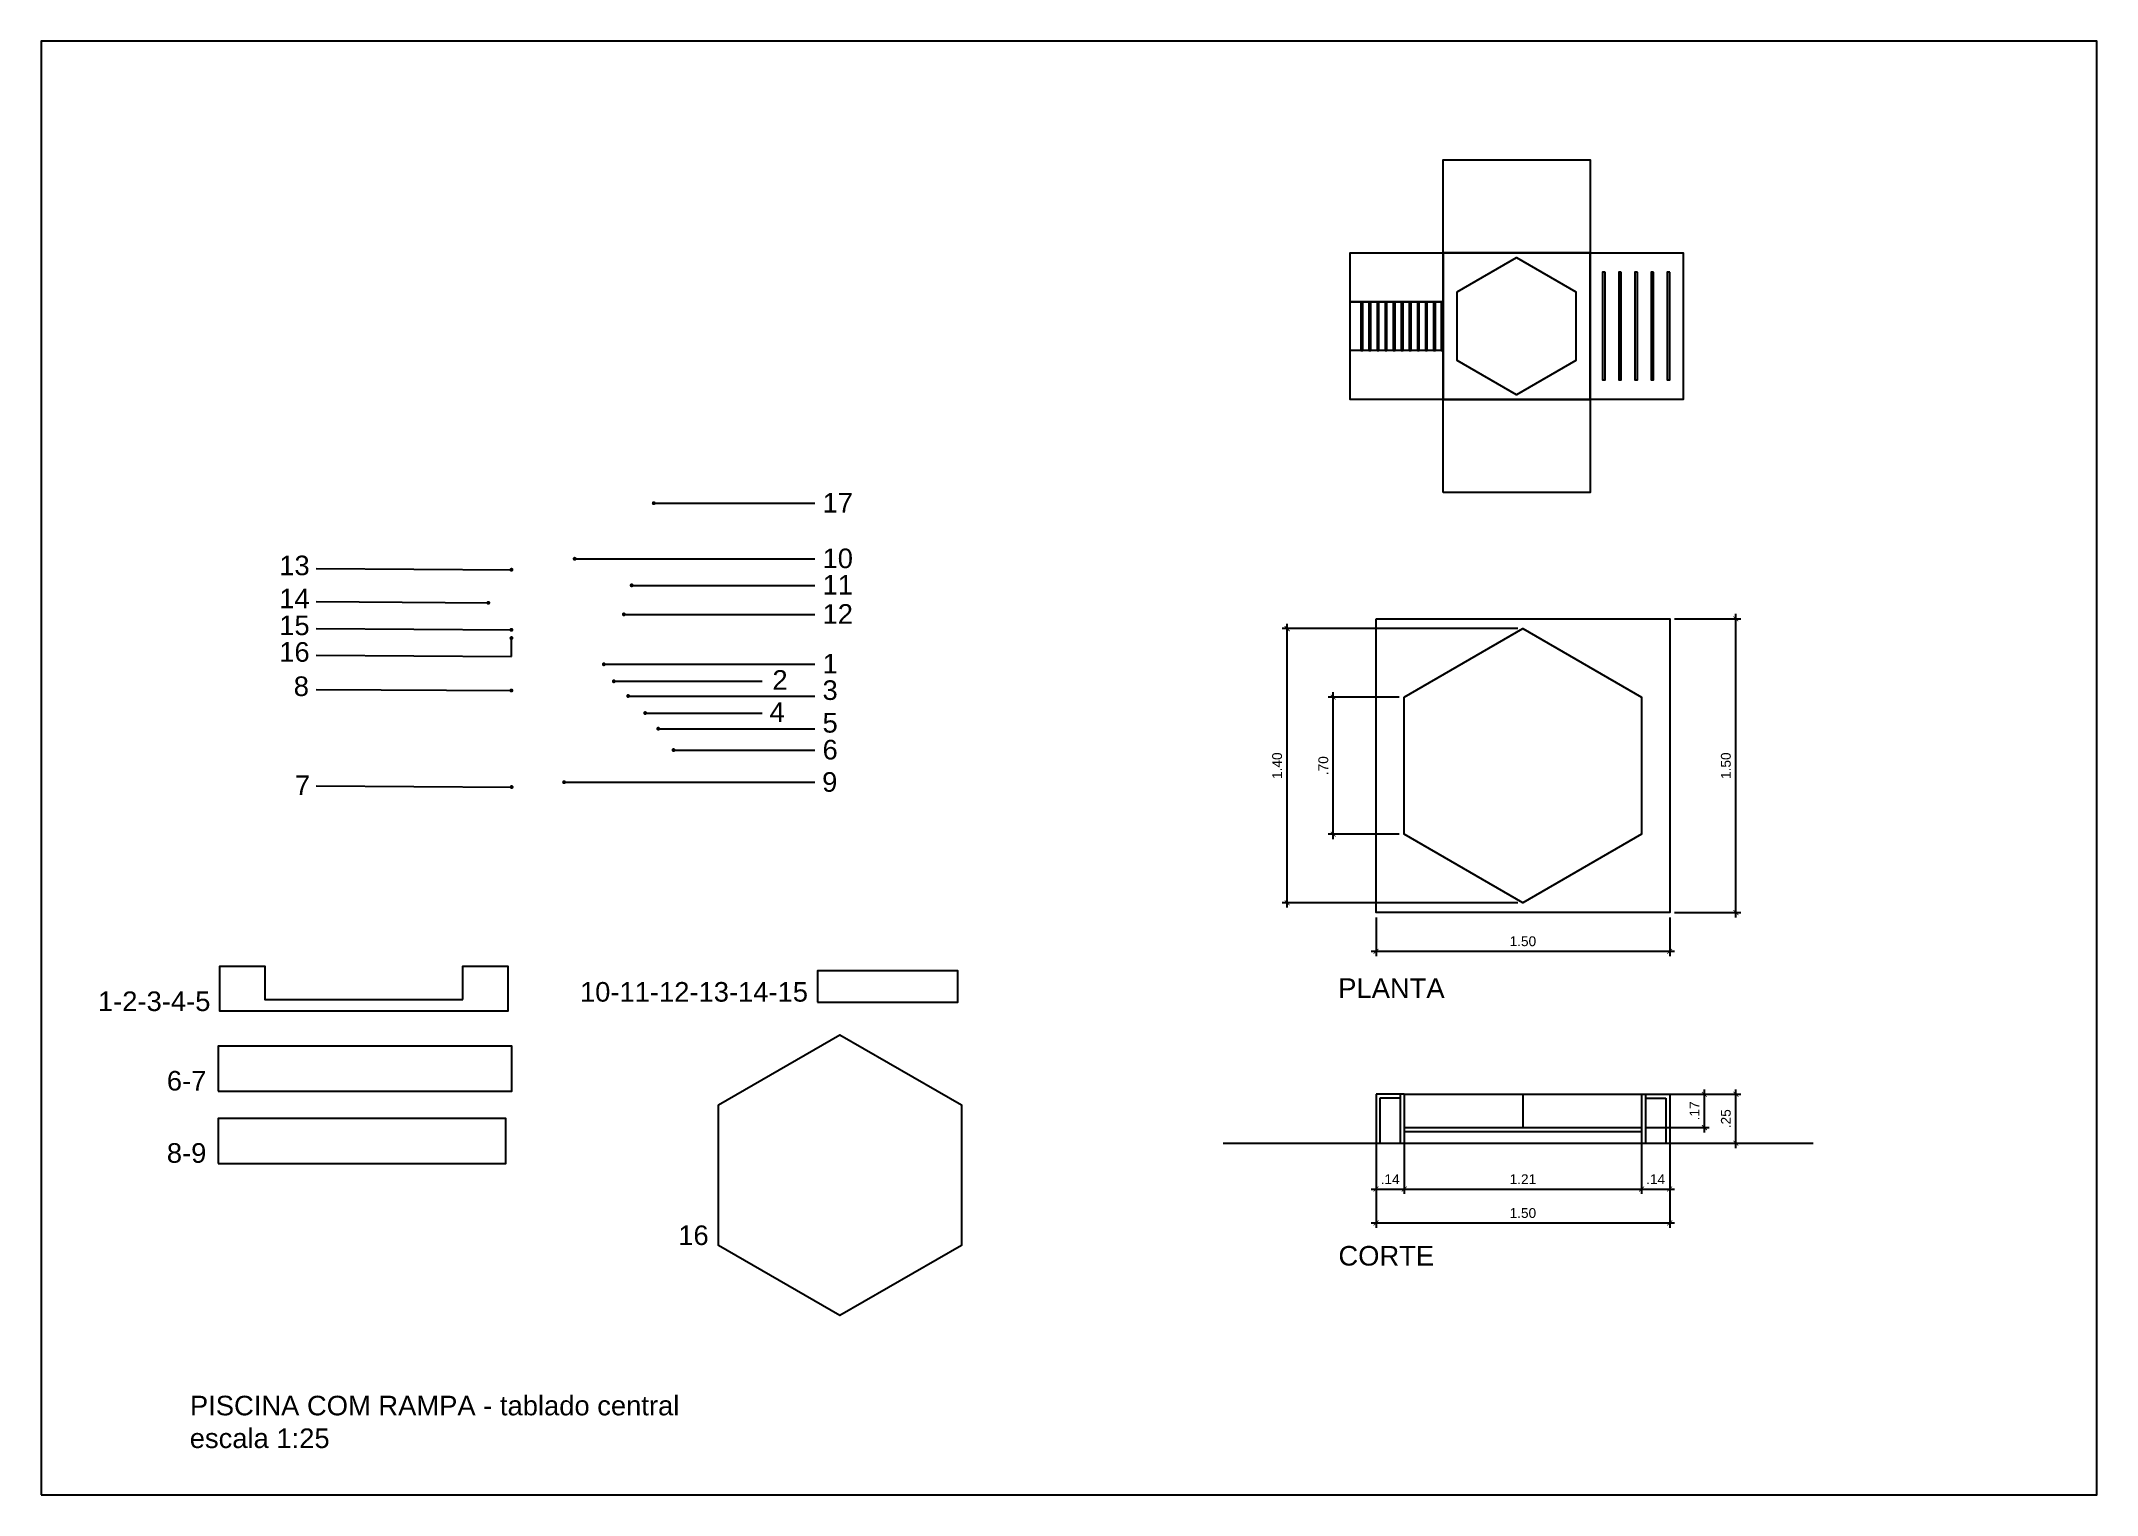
# Model space of a CAD drawing. Header units: metres. Extents: x 1 to 80.9, y 1.1 to 38.5.
# Drawn here: x 0.96 to 11.46, y 1.1 to 8.52 of the extents above; entities that cross this region are included whole.
import ezdxf

# ---------------------------------------------------------------- set-up
doc = ezdxf.new("R2010")
doc.units = ezdxf.units.M
doc.header["$LTSCALE"] = 0.05
doc.header["$MEASUREMENT"] = 0
for name, color, linetype in [('2D-CHAMADAS', 7, 'Continuous'), ('FLIP_COTA', 1, 'Continuous'), ('FLIP_TXT_02', 2, 'Continuous')]:
    doc.layers.add(name, color=color, linetype=linetype)
doc.styles.add('080-ARIAL-100', font='arial.ttf', dxfattribs={"height": 0.175})
doc.styles.add('Arial', font='arial.ttf')
doc.dimstyles.new('PADR025', dxfattribs={"dimscale": 0, "dimtxt": 0.05, "dimasz": 0.025, "dimexe": 0.025, "dimexo": 0.025, "dimgap": 0.025, "dimtad": 1, "dimzin": 5, "dimdsep": 46, "dimtxsty": 'Arial', "dimblk1": 'ARCHTICK', "dimblk2": 'ARCHTICK', "dimsah": 1, "dimcen": 0.025, "dimdle": 0.025, "dimclrd": 12, "dimclre": 12, "dimclrt": 12, "dimadec": 0, "dimazin": 0, "dimtfac": 1, "dimtix": 1, "dimtmove": 2, "dimatfit": 3, "dimldrblk": 'ORIGIN', "dimfxl": 0.05, "dimtolj": 1, "dimtzin": 5, "dimarcsym": 0})

msp = doc.modelspace()

# ---------------------------------------------------------------- texts
at = {"layer": 'FLIP_TXT_02', "char_height": 0.1, "width": 3.9314, "attachment_point": 1, "style": '080-ARIAL-100'}
for s, insert in [('17', (4.952, 6.217)), ('13 ', (2.177, 5.897)), ('10', (4.952, 5.933)), ('11', (4.952, 5.798)), ('14 ', (2.177, 5.728)), ('15 ', (2.177, 5.591)), ('12', (4.952, 5.649)), ('16 ', (2.177, 5.455)), ('1', (4.952, 5.395)), ('8 ', (2.251, 5.28)), ('2 ', (4.696, 5.312)), ('3', (4.952, 5.26)), ('4 ', (4.681, 5.148)), ('5', (4.952, 5.093)), ('6', (4.952, 4.956)), ('7 ', (2.257, 4.774)), ('9 ', (4.95, 4.791)), ('10-11-12-13-14-15', (3.713, 3.719)), ('PLANTA', (7.586, 3.738)), ('1-2-3-4-5', (1.251, 3.671)), ('6-7', (1.603, 3.265)), ('8-9', (1.603, 2.896)), ('16', (4.215, 2.476)), ('CORTE', (7.587, 2.371)), ('PISCINA COM RAMPA - tablado central', (1.721, 1.606)), ('escala 1:25', (1.72, 1.439))]:
    msp.add_mtext(s, dxfattribs=dict(at, insert=insert))

# ---------------------------------------------------------------- blocks, each defined once
blk = doc.blocks.new('_ArchTick')
at = {"color": 0, "linetype": 'ByBlock', "const_width": 0.15}
blk.add_lwpolyline([(-0.5, -0.5), (0.5, 0.5)], dxfattribs=at)
blk = doc.blocks.new('*D233')
at = {"layer": 'DEFPOINTS', "color": 0, "ltscale": 10, "transparency": 16777216}
for p in [(7.779, 4.074), (9.279, 4.074), (9.279, 3.876)]:
    blk.add_point(p, dxfattribs=at)
at = {"layer": 'FLIP_COTA', "color": 12, "lineweight": -2, "ltscale": 10, "transparency": 16777216}
for p, q in [((7.779, 4.049), (7.779, 3.851)), ((9.279, 4.049), (9.279, 3.851)), ((7.754, 3.876), (9.304, 3.876))]:
    blk.add_line(p, q, dxfattribs=at)
at = {"layer": 'FLIP_COTA', "color": 12, "lineweight": -2, "ltscale": 10, "transparency": 16777216, "xscale": 0.025, "yscale": 0.025, "zscale": 0.025, "rotation": 180}
blk.add_blockref('_ArchTick', (7.779, 3.876), dxfattribs=at)
at = {"layer": 'FLIP_COTA', "color": 12, "lineweight": -2, "ltscale": 10, "transparency": 16777216, "xscale": 0.025, "yscale": 0.025, "zscale": 0.025}
blk.add_blockref('_ArchTick', (9.279, 3.876), dxfattribs=at)
at = {"layer": 'FLIP_COTA', "color": 12, "ltscale": 10, "transparency": 16777216, "insert": (8.529, 3.927), "char_height": 0.05, "attachment_point": 5, "style": 'Arial'}
blk.add_mtext('\\A1;1.50', dxfattribs=at)
blk = doc.blocks.new('_Origin')
at = {"color": 0, "linetype": 'ByBlock', "lineweight": -2}
blk.add_line((0, 0), (-1, 0), dxfattribs=at)
blk.add_circle((0, 0), 0.5, dxfattribs=at)
blk = doc.blocks.new('*D234')
at = {"layer": 'DEFPOINTS', "color": 0, "ltscale": 10, "transparency": 16777216}
for p in [(9.279, 5.574), (9.617, 5.574), (9.279, 4.074)]:
    blk.add_point(p, dxfattribs=at)
at = {"layer": 'FLIP_COTA', "color": 12, "lineweight": -2, "ltscale": 10, "transparency": 16777216}
for p, q in [((9.304, 5.574), (9.642, 5.574)), ((9.617, 4.049), (9.617, 5.599)), ((9.304, 4.074), (9.642, 4.074))]:
    blk.add_line(p, q, dxfattribs=at)
at = {"layer": 'FLIP_COTA', "color": 12, "lineweight": -2, "ltscale": 10, "transparency": 16777216, "xscale": 0.025, "yscale": 0.025, "zscale": 0.025}
for p, rotation in [((9.617, 5.574), 90), ((9.617, 4.074), 270)]:
    blk.add_blockref('_ArchTick', p, dxfattribs=dict(at, rotation=rotation))
at = {"layer": 'FLIP_COTA', "color": 12, "ltscale": 10, "transparency": 16777216, "insert": (9.566, 4.824), "char_height": 0.05, "attachment_point": 5, "rotation": 90, "style": 'Arial'}
blk.add_mtext('\\A1;1.50', dxfattribs=at)
blk = doc.blocks.new('*D229')
at = {"layer": 'DEFPOINTS', "color": 0, "ltscale": 10, "transparency": 16777216}
for p in [(7.325, 5.524), (8.529, 5.524), (8.529, 4.124)]:
    blk.add_point(p, dxfattribs=at)
at = {"layer": 'FLIP_COTA', "color": 12, "lineweight": -2, "ltscale": 10, "transparency": 16777216}
for p, q in [((8.504, 5.524), (7.3, 5.524)), ((7.325, 4.099), (7.325, 5.549)), ((8.504, 4.124), (7.3, 4.124))]:
    blk.add_line(p, q, dxfattribs=at)
at = {"layer": 'FLIP_COTA', "color": 12, "lineweight": -2, "ltscale": 10, "transparency": 16777216, "xscale": 0.025, "yscale": 0.025, "zscale": 0.025}
for p, rotation in [((7.325, 5.524), 90), ((7.325, 4.124), 270)]:
    blk.add_blockref('_ArchTick', p, dxfattribs=dict(at, rotation=rotation))
at = {"layer": 'FLIP_COTA', "color": 12, "ltscale": 10, "transparency": 16777216, "insert": (7.274, 4.824), "char_height": 0.05, "attachment_point": 5, "rotation": 90, "style": 'Arial'}
blk.add_mtext('\\A1;1.40', dxfattribs=at)
blk = doc.blocks.new('*D230')
at = {"layer": 'DEFPOINTS', "color": 0, "ltscale": 10, "transparency": 16777216}
for p in [(7.779, 2.896), (9.279, 2.896), (9.279, 2.489)]:
    blk.add_point(p, dxfattribs=at)
at = {"layer": 'FLIP_COTA', "color": 12, "lineweight": -2, "ltscale": 10, "transparency": 16777216}
for p, q in [((7.779, 2.871), (7.779, 2.464)), ((9.279, 2.871), (9.279, 2.464)), ((7.754, 2.489), (9.304, 2.489))]:
    blk.add_line(p, q, dxfattribs=at)
at = {"layer": 'FLIP_COTA', "color": 12, "lineweight": -2, "ltscale": 10, "transparency": 16777216, "xscale": 0.025, "yscale": 0.025, "zscale": 0.025, "rotation": 180}
blk.add_blockref('_ArchTick', (7.779, 2.489), dxfattribs=at)
at = {"layer": 'FLIP_COTA', "color": 12, "lineweight": -2, "ltscale": 10, "transparency": 16777216, "xscale": 0.025, "yscale": 0.025, "zscale": 0.025}
blk.add_blockref('_ArchTick', (9.279, 2.489), dxfattribs=at)
at = {"layer": 'FLIP_COTA', "color": 12, "ltscale": 10, "transparency": 16777216, "insert": (8.529, 2.539), "char_height": 0.05, "attachment_point": 5, "style": 'Arial'}
blk.add_mtext('\\A1;1.50', dxfattribs=at)
blk = doc.blocks.new('*D231')
at = {"layer": 'DEFPOINTS', "color": 0, "ltscale": 10, "transparency": 16777216}
for p in [(9.279, 3.146), (9.617, 3.146), (9.279, 2.896)]:
    blk.add_point(p, dxfattribs=at)
at = {"layer": 'FLIP_COTA', "color": 12, "lineweight": -2, "ltscale": 10, "transparency": 16777216}
for p, q in [((9.617, 2.871), (9.617, 3.171)), ((9.304, 3.146), (9.642, 3.146)), ((9.304, 2.896), (9.642, 2.896))]:
    blk.add_line(p, q, dxfattribs=at)
at = {"layer": 'FLIP_COTA', "color": 12, "lineweight": -2, "ltscale": 10, "transparency": 16777216, "xscale": 0.025, "yscale": 0.025, "zscale": 0.025}
for p, rotation in [((9.617, 3.146), 90), ((9.617, 2.896), 270)]:
    blk.add_blockref('_ArchTick', p, dxfattribs=dict(at, rotation=rotation))
at = {"layer": 'FLIP_COTA', "color": 12, "ltscale": 10, "transparency": 16777216, "insert": (9.566, 3.021), "char_height": 0.05, "attachment_point": 5, "rotation": 90, "style": 'Arial'}
blk.add_mtext('\\A1;.25', dxfattribs=at)
blk = doc.blocks.new('*D235')
at = {"layer": 'DEFPOINTS', "color": 0, "ltscale": 10, "transparency": 16777216}
for p in [(9.135, 3.146), (9.456, 3.146), (9.135, 2.976)]:
    blk.add_point(p, dxfattribs=at)
at = {"layer": 'FLIP_COTA', "color": 12, "lineweight": -2, "ltscale": 10, "transparency": 16777216}
for p, q in [((9.456, 2.951), (9.456, 3.171)), ((9.16, 3.146), (9.481, 3.146)), ((9.16, 2.976), (9.481, 2.976))]:
    blk.add_line(p, q, dxfattribs=at)
at = {"layer": 'FLIP_COTA', "color": 12, "lineweight": -2, "ltscale": 10, "transparency": 16777216, "xscale": 0.025, "yscale": 0.025, "zscale": 0.025}
for p, rotation in [((9.456, 3.146), 90), ((9.456, 2.976), 270)]:
    blk.add_blockref('_ArchTick', p, dxfattribs=dict(at, rotation=rotation))
at = {"layer": 'FLIP_COTA', "color": 12, "ltscale": 10, "transparency": 16777216, "insert": (9.406, 3.061), "char_height": 0.05, "attachment_point": 5, "rotation": 90, "style": 'Arial'}
blk.add_mtext('\\A1;.17', dxfattribs=at)
blk = doc.blocks.new('*D236')
at = {"layer": 'DEFPOINTS', "color": 0, "ltscale": 10, "transparency": 16777216}
for p in [(7.779, 3.146), (7.923, 3.146), (7.923, 2.662)]:
    blk.add_point(p, dxfattribs=at)
at = {"layer": 'FLIP_COTA', "color": 12, "lineweight": -2, "ltscale": 10, "transparency": 16777216}
for p, q in [((7.779, 3.121), (7.779, 2.637)), ((7.923, 3.121), (7.923, 2.637)), ((7.754, 2.662), (7.948, 2.662))]:
    blk.add_line(p, q, dxfattribs=at)
at = {"layer": 'FLIP_COTA', "color": 12, "lineweight": -2, "ltscale": 10, "transparency": 16777216, "xscale": 0.025, "yscale": 0.025, "zscale": 0.025, "rotation": 180}
blk.add_blockref('_ArchTick', (7.779, 2.662), dxfattribs=at)
at = {"layer": 'FLIP_COTA', "color": 12, "lineweight": -2, "ltscale": 10, "transparency": 16777216, "xscale": 0.025, "yscale": 0.025, "zscale": 0.025}
blk.add_blockref('_ArchTick', (7.923, 2.662), dxfattribs=at)
at = {"layer": 'FLIP_COTA', "color": 12, "ltscale": 10, "transparency": 16777216, "insert": (7.851, 2.712), "char_height": 0.05, "attachment_point": 5, "style": 'Arial'}
blk.add_mtext('\\A1;.14', dxfattribs=at)
blk = doc.blocks.new('*D237')
at = {"layer": 'DEFPOINTS', "color": 0, "ltscale": 10, "transparency": 16777216}
for p in [(7.923, 3.146), (9.135, 3.146), (9.135, 2.662)]:
    blk.add_point(p, dxfattribs=at)
at = {"layer": 'FLIP_COTA', "color": 12, "lineweight": -2, "ltscale": 10, "transparency": 16777216}
for p, q in [((7.923, 3.121), (7.923, 2.637)), ((9.135, 3.121), (9.135, 2.637)), ((7.898, 2.662), (9.16, 2.662))]:
    blk.add_line(p, q, dxfattribs=at)
at = {"layer": 'FLIP_COTA', "color": 12, "lineweight": -2, "ltscale": 10, "transparency": 16777216, "xscale": 0.025, "yscale": 0.025, "zscale": 0.025, "rotation": 180}
blk.add_blockref('_ArchTick', (7.923, 2.662), dxfattribs=at)
at = {"layer": 'FLIP_COTA', "color": 12, "lineweight": -2, "ltscale": 10, "transparency": 16777216, "xscale": 0.025, "yscale": 0.025, "zscale": 0.025}
blk.add_blockref('_ArchTick', (9.135, 2.662), dxfattribs=at)
at = {"layer": 'FLIP_COTA', "color": 12, "ltscale": 10, "transparency": 16777216, "insert": (8.529, 2.712), "char_height": 0.05, "attachment_point": 5, "style": 'Arial'}
blk.add_mtext('\\A1;1.21', dxfattribs=at)
blk = doc.blocks.new('*D238')
at = {"layer": 'DEFPOINTS', "color": 0, "ltscale": 10, "transparency": 16777216}
for p in [(9.135, 3.146), (9.279, 3.146), (9.279, 2.662)]:
    blk.add_point(p, dxfattribs=at)
at = {"layer": 'FLIP_COTA', "color": 12, "lineweight": -2, "ltscale": 10, "transparency": 16777216}
for p, q in [((9.135, 3.121), (9.135, 2.637)), ((9.279, 3.121), (9.279, 2.637)), ((9.11, 2.662), (9.304, 2.662))]:
    blk.add_line(p, q, dxfattribs=at)
at = {"layer": 'FLIP_COTA', "color": 12, "lineweight": -2, "ltscale": 10, "transparency": 16777216, "xscale": 0.025, "yscale": 0.025, "zscale": 0.025, "rotation": 180}
blk.add_blockref('_ArchTick', (9.135, 2.662), dxfattribs=at)
at = {"layer": 'FLIP_COTA', "color": 12, "lineweight": -2, "ltscale": 10, "transparency": 16777216, "xscale": 0.025, "yscale": 0.025, "zscale": 0.025}
blk.add_blockref('_ArchTick', (9.279, 2.662), dxfattribs=at)
at = {"layer": 'FLIP_COTA', "color": 12, "ltscale": 10, "transparency": 16777216, "insert": (9.207, 2.712), "char_height": 0.05, "attachment_point": 5, "style": 'Arial'}
blk.add_mtext('\\A1;.14', dxfattribs=at)
blk = doc.blocks.new('*D232')
at = {"layer": 'DEFPOINTS', "color": 0, "ltscale": 10, "transparency": 16777216}
for p in [(7.56, 5.174), (7.923, 5.174), (7.923, 4.474)]:
    blk.add_point(p, dxfattribs=at)
at = {"layer": 'FLIP_COTA', "color": 12, "lineweight": -2, "ltscale": 10, "transparency": 16777216}
for p, q in [((7.898, 5.174), (7.535, 5.174)), ((7.56, 4.449), (7.56, 5.199)), ((7.898, 4.474), (7.535, 4.474))]:
    blk.add_line(p, q, dxfattribs=at)
at = {"layer": 'FLIP_COTA', "color": 12, "lineweight": -2, "ltscale": 10, "transparency": 16777216, "xscale": 0.025, "yscale": 0.025, "zscale": 0.025}
for p, rotation in [((7.56, 5.174), 90), ((7.56, 4.474), 270)]:
    blk.add_blockref('_ArchTick', p, dxfattribs=dict(at, rotation=rotation))
at = {"layer": 'FLIP_COTA', "color": 12, "ltscale": 10, "transparency": 16777216, "insert": (7.51, 4.824), "char_height": 0.05, "attachment_point": 5, "rotation": 90, "style": 'Arial'}
blk.add_mtext('\\A1;.70', dxfattribs=at)

# ---------------------------------------------------------------- dimensions: what is measured, and where the dimension line sits
at = {"layer": 'FLIP_COTA', "ltscale": 10}
for base, p1, p2, picture, middle in [((9.617, 5.574), (9.279, 4.074), (9.279, 5.574), '*D234', (9.566, 4.824)), ((7.325, 5.524), (8.529, 4.124), (8.529, 5.524), '*D229', (7.274, 4.824)), ((7.56, 5.174), (7.923, 4.474), (7.923, 5.174), '*D232', (7.51, 4.824)), ((9.456, 3.146), (9.135, 2.976), (9.135, 3.146), '*D235', (9.406, 3.061)), ((9.617, 3.146), (9.279, 2.896), (9.279, 3.146), '*D231', (9.566, 3.021))]:
    dim = msp.add_linear_dim(base=base, p1=p1, p2=p2, angle=90, dimstyle='PADR025', override={"dimscale": 1}, dxfattribs=at)
    dim.commit()
    dim.dimension.update_dxf_attribs({"geometry": picture, "text_midpoint": middle})
for base, p1, p2, picture, middle in [((9.279, 3.876), (7.779, 4.074), (9.279, 4.074), '*D233', (8.529, 3.927)), ((7.923, 2.662), (7.779, 3.146), (7.923, 3.146), '*D236', (7.851, 2.712)), ((9.135, 2.662), (7.923, 3.146), (9.135, 3.146), '*D237', (8.529, 2.712)), ((9.279, 2.662), (9.135, 3.146), (9.279, 3.146), '*D238', (9.207, 2.712)), ((9.279, 2.489), (7.779, 2.896), (9.279, 2.896), '*D230', (8.529, 2.539))]:
    dim = msp.add_linear_dim(base=base, p1=p1, p2=p2, dimstyle='PADR025', override={"dimscale": 1}, dxfattribs=at)
    dim.commit()
    dim.dimension.update_dxf_attribs({"geometry": picture, "text_midpoint": middle})

# ---------------------------------------------------------------- linework, layer by layer
at = {"layer": '2D-CHAMADAS', "color": 2}
for p, q in [((8.122, 6.944), (7.647, 6.944)), ((7.923, 3.146), (7.779, 3.146)), ((7.779, 3.146), (7.779, 2.896)), ((7.903, 3.126), (7.799, 3.126)), ((7.799, 3.126), (7.799, 2.896)), ((7.903, 3.146), (7.903, 2.896)), ((7.923, 3.146), (7.923, 2.896)), ((9.135, 3.146), (9.279, 3.146)), ((9.135, 3.146), (9.135, 2.896)), ((9.155, 3.146), (9.155, 2.896)), ((9.155, 3.126), (9.259, 3.126)), ((9.259, 3.126), (9.259, 2.896)), ((9.279, 3.146), (9.279, 2.896)), ((7.923, 2.976), (9.135, 2.976)), ((7.923, 2.956), (9.135, 2.956)), ((7.779, 2.896), (9.279, 2.896))]:
    msp.add_line(p, q, dxfattribs=at)
at = {"layer": '2D-CHAMADAS', "color": 1}
for p, q in [((4.09, 6.165), (4.913, 6.165)), ((3.686, 5.881), (4.913, 5.881)), ((2.366, 5.831), (3.363, 5.825)), ((3.977, 5.745), (4.913, 5.745)), ((2.366, 5.662), (3.245, 5.656)), ((3.937, 5.597), (4.913, 5.597)), ((2.366, 5.524), (3.363, 5.518)), ((3.363, 5.382), (3.363, 5.476)), ((2.366, 5.388), (3.363, 5.382)), ((3.835, 5.342), (4.913, 5.342)), ((3.886, 5.255), (4.644, 5.255)), ((2.366, 5.214), (3.363, 5.208)), ((3.959, 5.18), (4.913, 5.18)), ((4.046, 5.093), (4.644, 5.093)), ((4.113, 5.013), (4.913, 5.013)), ((4.191, 4.904), (4.913, 4.904)), ((3.632, 4.74), (4.913, 4.74)), ((2.366, 4.721), (3.364, 4.715)), ((8.529, 3.146), (8.529, 2.976))]:
    msp.add_line(p, q, dxfattribs=at)
at = {"layer": '2D-CHAMADAS', "color": 14, "true_color": 0x9f0004}
msp.add_line((7.923, 3.146), (9.135, 3.146), dxfattribs=at)
at = {"layer": '2D-CHAMADAS', "color": 4}
msp.add_line((6.998, 2.896), (10.011, 2.896), dxfattribs=at)
at = {"layer": '2D-CHAMADAS', "color": 2}
for points in [[(8.122, 7.444), (8.122, 7.919), (8.872, 7.919), (8.872, 7.444)], [(7.647, 7.444), (8.122, 7.444), (8.122, 6.694), (7.647, 6.694)], [(8.122, 7.444), (8.872, 7.444), (8.872, 6.694), (8.122, 6.694)], [(8.872, 7.444), (9.347, 7.444), (9.347, 6.694), (8.872, 6.694)], [(8.949, 7.344), (8.936, 7.344), (8.936, 6.794), (8.949, 6.794)], [(9.031, 7.344), (9.019, 7.344), (9.019, 6.794), (9.031, 6.794)], [(9.114, 7.344), (9.101, 7.344), (9.101, 6.794), (9.114, 6.794)], [(9.196, 7.344), (9.184, 7.344), (9.184, 6.794), (9.196, 6.794)], [(9.279, 7.344), (9.266, 7.344), (9.266, 6.794), (9.279, 6.794)], [(7.647, 7.194), (8.122, 7.194), (8.122, 6.944), (7.647, 6.944)], [(7.711, 7.194), (7.701, 7.194), (7.701, 6.944), (7.711, 6.944)], [(7.752, 7.194), (7.742, 7.194), (7.742, 6.944), (7.752, 6.944)], [(7.794, 7.194), (7.784, 7.194), (7.784, 6.944), (7.794, 6.944)], [(7.835, 7.194), (7.825, 7.194), (7.825, 6.944), (7.835, 6.944)], [(7.877, 7.194), (7.867, 7.194), (7.867, 6.944), (7.877, 6.944)], [(7.917, 7.194), (7.907, 7.194), (7.907, 6.944), (7.917, 6.944)], [(7.959, 7.194), (7.949, 7.194), (7.949, 6.944), (7.959, 6.944)], [(8, 7.194), (7.99, 7.194), (7.99, 6.944), (8, 6.944)], [(8.041, 7.194), (8.031, 7.194), (8.031, 6.944), (8.041, 6.944)], [(8.082, 7.194), (8.072, 7.194), (8.072, 6.944), (8.082, 6.944)], [(8.122, 7.194), (8.112, 7.194), (8.112, 6.944), (8.122, 6.944)], [(8.122, 6.219), (8.122, 6.694), (8.872, 6.694), (8.872, 6.219)], [(7.779, 5.574), (9.279, 5.574), (9.279, 4.074), (7.779, 4.074)], [(4.926, 3.616), (5.643, 3.616), (5.643, 3.776), (4.926, 3.776)], [(1.865, 3.162), (3.365, 3.162), (3.365, 3.392), (1.865, 3.392)], [(4.42, 3.092), (5.041, 3.45), (5.662, 3.092), (5.662, 2.374), (5.041, 2.016), (4.42, 2.374)], [(1.865, 2.792), (3.335, 2.792), (3.335, 3.022), (1.865, 3.022)]]:
    msp.add_lwpolyline(points, close=True, dxfattribs=at)
for points in [[(7.647, 7.194), (7.647, 7.444), (8.122, 7.444), (8.122, 7.194), (7.647, 7.194)], [(8.194, 7.244), (8.497, 7.419), (8.8, 7.244), (8.8, 6.894), (8.497, 6.719), (8.194, 6.894), (8.194, 7.244)], [(7.923, 5.174), (8.529, 5.524), (9.135, 5.174), (9.135, 4.474), (8.529, 4.124), (7.923, 4.474), (7.923, 5.174)], [(3.114, 3.63), (3.114, 3.8), (3.344, 3.8), (3.344, 3.57), (1.874, 3.57), (1.874, 3.8), (2.104, 3.8), (2.104, 3.63), (3.114, 3.63)]]:
    msp.add_lwpolyline(points, dxfattribs=at)
at = {"layer": '2D-CHAMADAS', "color": 1, "const_width": 0.01}
for points in [[(4.085, 6.165, 1), (4.095, 6.165, 1)], [(3.681, 5.881, 1), (3.691, 5.881, 1)], [(3.358, 5.825, 1), (3.368, 5.825, 1)], [(3.972, 5.745, 1), (3.982, 5.745, 1)], [(3.24, 5.656, 1), (3.25, 5.656, 1)], [(3.932, 5.597, 1), (3.942, 5.597, 1)], [(3.358, 5.518, 1), (3.368, 5.518, 1)], [(3.358, 5.476, 1), (3.368, 5.476, 1)], [(3.83, 5.342, 1), (3.84, 5.342, 1)], [(3.881, 5.255, 1), (3.891, 5.255, 1)], [(3.358, 5.208, 1), (3.368, 5.208, 1)], [(3.954, 5.18, 1), (3.964, 5.18, 1)], [(4.041, 5.093, 1), (4.051, 5.093, 1)], [(4.108, 5.013, 1), (4.118, 5.013, 1)], [(4.186, 4.904, 1), (4.196, 4.904, 1)], [(3.359, 4.715, 1), (3.369, 4.715, 1)], [(3.627, 4.74, 1), (3.637, 4.74, 1)]]:
    msp.add_lwpolyline(points, format="xyb", close=True, dxfattribs=at)
at = {"layer": 'DEFPOINTS'}
msp.add_lwpolyline([(0.961, 1.1), (11.461, 1.1), (11.461, 8.525), (0.961, 8.525)], close=True, dxfattribs=at)

msp.set_redraw_order([(e.dxf.handle, doc.entitydb.next_handle()) for e in msp.query("TEXT MTEXT ATTDEF DIMENSION ARC_DIMENSION")])  # texts and dimensions are drawn at this point

doc.saveas('drawing.dxf')
